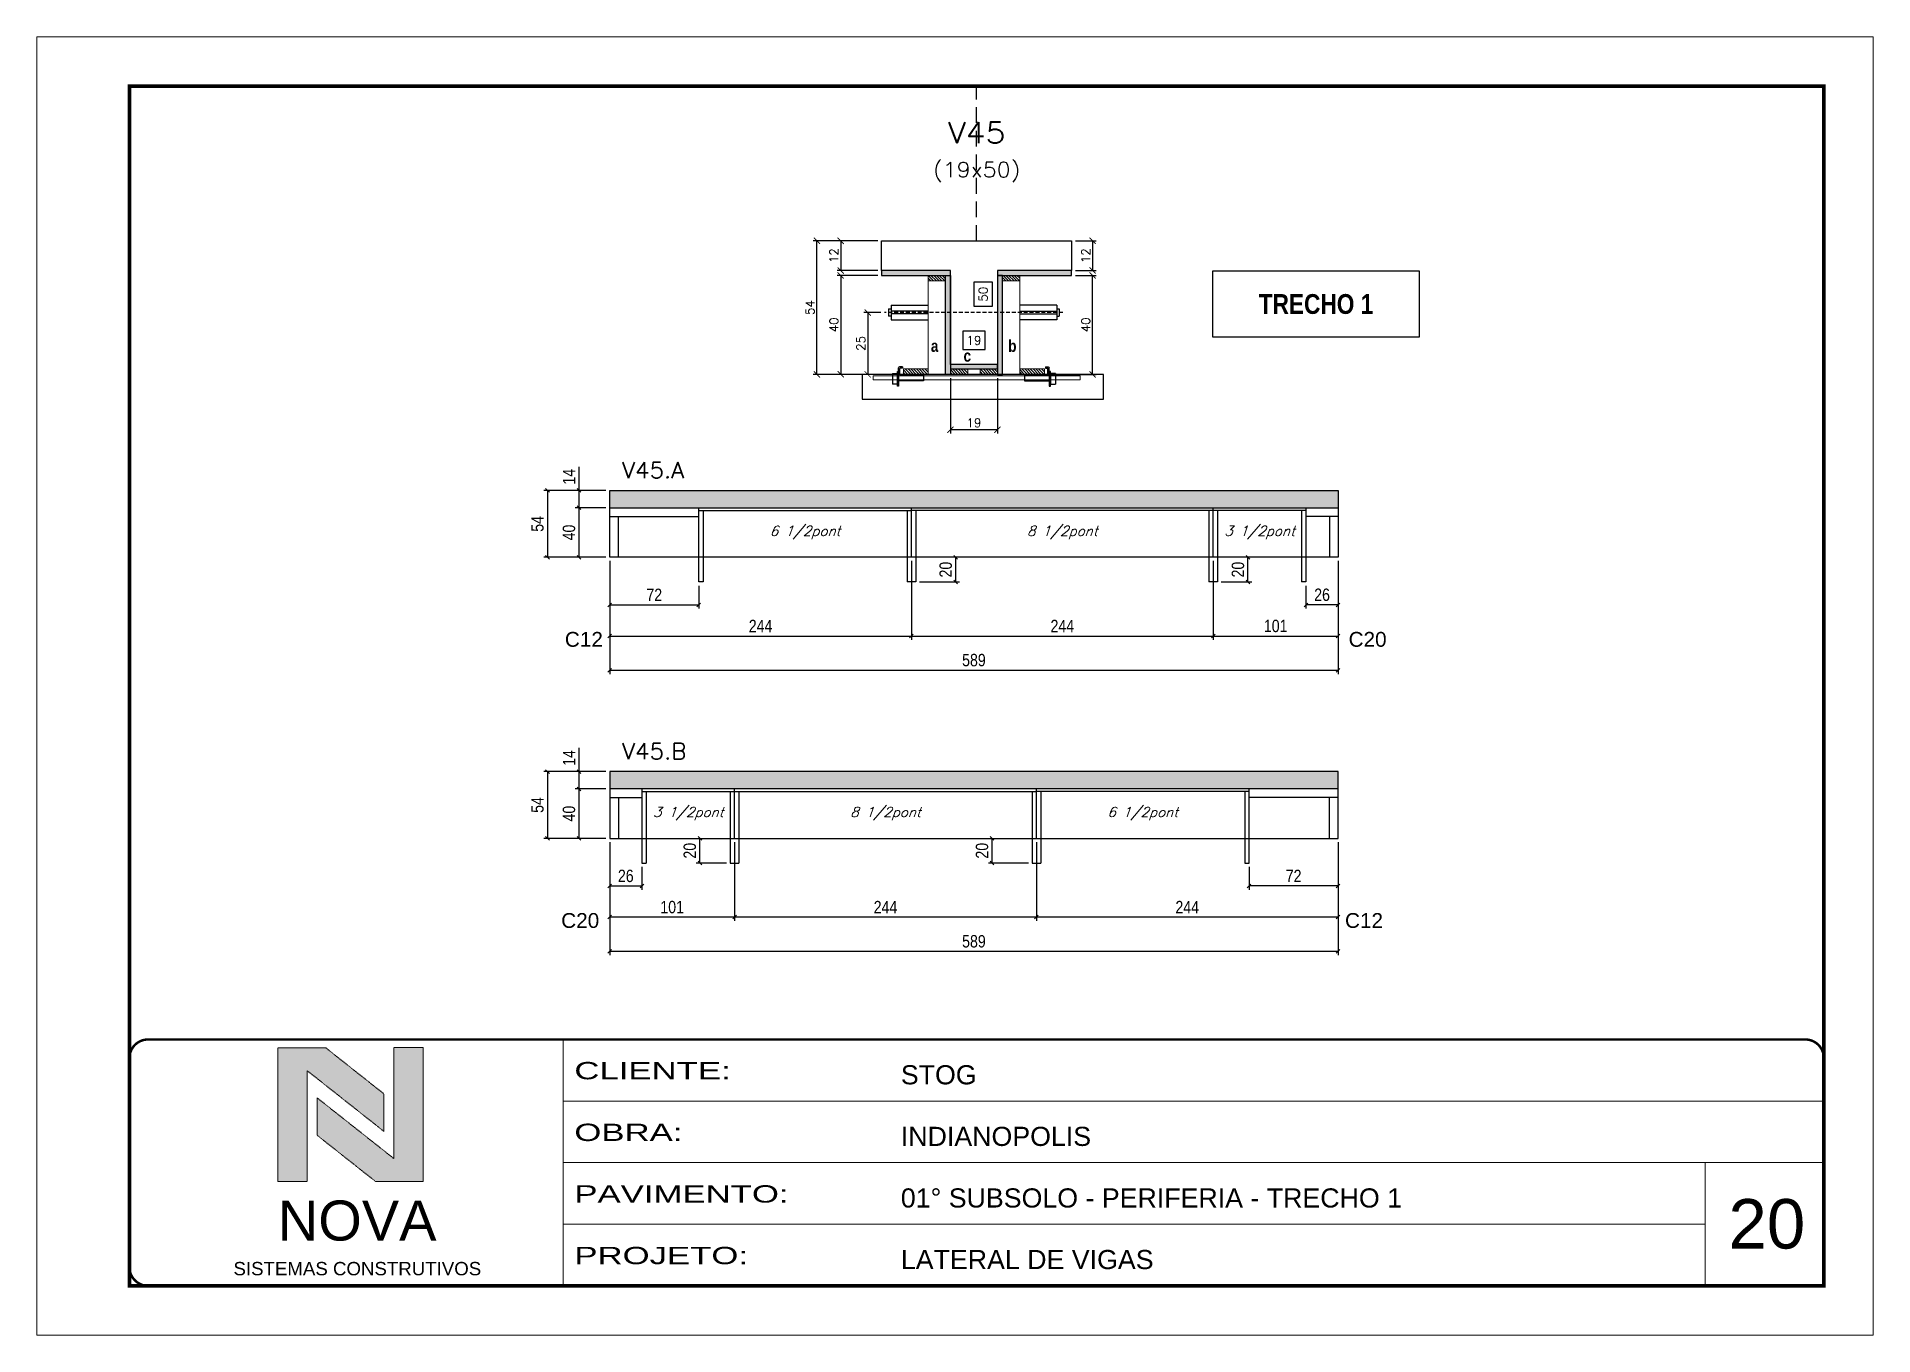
# Model space of a CAD drawing. Extents: x 0 to 6325, y 5574 to 19307.
# Drawn here: x 4755 to 6240, y 12466 to 13516 of the extents above; entities that cross this region are included whole.
import ezdxf
from ezdxf.enums import TextEntityAlignment as Align

# ---------------------------------------------------------------- set-up
doc = ezdxf.new("R2010")
doc.units = 0
for name, pattern in [('CONTINUO', [0]), ('DASHED', [0.75, 0.5, -0.25]), ('HIDDEN', [9.525, 6.35, -3.175])]:
    doc.linetypes.add(name, pattern=pattern)
for name, color, linetype in [('1', 1, 'Continuous'), ('5', 5, 'Continuous'), ('barrote', 251, 'Continuous'), ('COTA', 241, 'Continuous'), ('Cota Seção (2x)', 4, 'Continuous'), ('detalhes', 4, 'Continuous'), ('Hachura', 253, 'Continuous'), ('NOMENCLATURA', 7, 'Continuous'), ('Painéis', 200, 'Continuous'), ('presilha', 1, 'Continuous'), ('SARR_2.2x7', 40, 'Continuous'), ('SARR_3.5x7', 81, 'Continuous'), ('TENSOR', 3, 'Continuous'), ('texto', 7, 'Continuous'), ('Texto de Titulo', 7, 'Continuous'), ('Texto Qtd Sarr', 242, 'Continuous')]:
    doc.layers.add(name, color=color, linetype=linetype)
for name, color, linetype, lineweight in [('CARIMBO', 255, 'Continuous', 9), ('CARIMBO-LEGENDA', 75, 'Continuous', 15), ('CONCRETO', 251, 'Continuous', 25), ('Folhas', 255, 'Continuous', 9), ('Madeira', 126, 'Continuous', 18), ('SARRAFO DE PRESSAO', 251, 'DASHED', 9), ('SCO-___-LAJ', 2, 'Continuous', 0), ('Texto Seção', 7, 'Continuous', 15)]:
    doc.layers.add(name, color=color, linetype=linetype, lineweight=lineweight)
doc.styles.add('arial', font='arial.ttf')
doc.styles.add('COTA TECNICA', font='techl___.ttf', dxfattribs={"height": 10})
doc.styles.add('REGUA-120', font='ROMANS.shx', dxfattribs={"height": 15})
doc.styles.add('ROMANC', font='techb___.ttf', dxfattribs={"height": 2.5})
doc.styles.add('Romans', font='romans.shx')
doc.styles.get("Standard").update_dxf_attribs({"font": 'arial.ttf'})
doc.styles.add('TECNICA', font='techb___.ttf', dxfattribs={"height": 10})
doc.styles.add('Tecnologia', font='')
doc.styles.get('Tecnologia').set_extended_font_data('Forgotten Futurist')
doc.dimstyles.new('Cota Seção (2x)', dxfattribs={"dimtxt": 7, "dimasz": 5, "dimexe": 3, "dimexo": 3, "dimgap": 2, "dimtad": 3, "dimdec": 1, "dimlfac": 0.5, "dimzin": 12, "dimdsep": 46, "dimtxsty": 'Romans', "dimblk": 'ARCHTICK', "dimcen": 0, "dimclrd": 4, "dimclre": 4, "dimclrt": 1, "dimadec": 1, "dimazin": 3, "dimtfac": 1, "dimtdec": 1, "dimtmove": 0, "dimatfit": 3, "dimldrblk": 'OBLIQUE', "dimfxl": 1, "dimtolj": 1, "dimtzin": 12, "dimarcsym": 0})
doc.dimstyles.new('Cota Seção interna', dxfattribs={"dimtxt": 7, "dimasz": 6, "dimexe": 0.18, "dimexo": 2, "dimgap": -4, "dimtad": 3, "dimdec": 1, "dimlfac": 0.5, "dimzin": 12, "dimdsep": 46, "dimtxsty": 'Romans', "dimblk": 'ARCHTICK', "dimcen": 0.09, "dimse1": 1, "dimse2": 1, "dimsd1": 1, "dimsd2": 1, "dimclrd": 180, "dimclre": 5, "dimclrt": 1, "dimadec": 0, "dimazin": 3, "dimtfac": 1, "dimtdec": 1, "dimtofl": 0, "dimtmove": 0, "dimatfit": 3, "dimldrblk": 'ARCHTICK', "dimfxl": 1, "dimtolj": 1, "dimtzin": 0, "dimarcsym": 0})
doc.dimstyles.new('PAINEL', dxfattribs={"dimtxt": 10, "dimasz": 3, "dimexe": 3, "dimexo": 3, "dimgap": 3, "dimtad": 1, "dimdec": 1, "dimzin": 12, "dimdsep": 46, "dimtxsty": 'COTA TECNICA', "dimblk1": 'OBLIQUE', "dimblk2": 'OBLIQUE', "dimsah": 1, "dimcen": 0.9, "dimclrd": 4, "dimclre": 4, "dimclrt": 240, "dimadec": 1, "dimazin": 3, "dimtfac": 1, "dimtdec": 1, "dimtmove": 0, "dimatfit": 3, "dimfxl": 1, "dimtolj": 1, "dimtzin": 12, "dimarcsym": 0})
pattern_1 = [(315, (28450.4202, 5013.0558), (1.12253202, 1.12253202), [])]

msp = doc.modelspace()

# ---------------------------------------------------------------- texts
at = {"layer": '5', "linetype": 'Continuous'}
for s, rotation, p in [('C12', 0.00004, (5182.05, 13022.42)), ('C20', 0.00004, (5815.74, 13022.42)), ('C20', 359.99996, (5179.07, 12795.09)), ('C12', 359.99996, (5812.85, 12795.09))]:
    msp.add_text(s, height=12, rotation=rotation, dxfattribs=at).set_placement(p)
at = {"layer": 'CARIMBO', "style": 'arial'}
msp.add_text('20', height=40, dxfattribs=at).set_placement((6122.86, 12535.84))
at = {"layer": 'detalhes', "style": 'TECNICA'}
for s, p in [('a', (5477.97, 13260.9)), ('b', (5540.51, 13260.89)), ('c', (5504.4, 13252.94))]:
    msp.add_text(s, height=9.6, dxfattribs=at).set_placement(p)
at = {"layer": 'NOMENCLATURA', "color": 2, "insert": (5789.42, 13299.47), "char_height": 16, "attachment_point": 5, "style": 'ROMANC'}
msp.add_mtext('TRECHO 1', dxfattribs=at)
at = {"layer": 'texto', "color": 2, "char_height": 8, "attachment_point": 5, "style": 'Romans'}
for s, insert in [('{\\Q19;\\C256;6 1/2pont}', (5376.3, 13114.81)), ('{\\Q19;\\C256;8 1/2pont}', (5584.3, 13114.81)), ('{\\Q19;\\C256;3 1/2pont}', (5743.8, 13114.81)), ('{\\Q19;\\C256;3 1/2pont}', (5281.8, 12887.47)), ('{\\Q19;\\C256;8 1/2pont}', (5441.3, 12887.47)), ('{\\Q19;\\C256;6 1/2pont}', (5649.3, 12887.47))]:
    msp.add_mtext(s, dxfattribs=dict(at, insert=insert))
at = {"layer": 'Texto Seção', "style": 'REGUA-120', "width": 1.05}
for s, p in [('V45.A', (5228.3, 13158.81)), ('V45.B', (5228.3, 12931.47))]:
    msp.add_text(s, height=13, dxfattribs=at).set_placement(p)

# ---------------------------------------------------------------- blocks, each defined once
blk = doc.blocks.new('A$C64660E27')
at = {"layer": 'COTA', "true_color": 0x1a1a1a}
h = blk.add_hatch(color=250, dxfattribs=at)
h.dxf.hatch_style = 1
h.paths.add_polyline_path([(185.4, -11.6), (142.4, -11.6), (142.4, -131.6), (168.8, -131.6), (168.8, -32.2), (237.7, -86.7), (237.7, -53)])
at = {"layer": 'COTA'}
h = blk.add_hatch(color=20, dxfattribs=at)
h.dxf.hatch_style = 1
h.paths.add_polyline_path([(273, -11.4), (246.6, -11.4), (246.6, -111.1), (177.7, -56.6), (177.7, -90.2), (230, -131.6), (273, -131.6)])
for p, q in [((142.4, -131.6), (142.4, -11.6)), ((142.4, -11.6), (185.4, -11.6)), ((185.4, -11.6), (237.7, -53)), ((273, -11.4), (246.6, -11.4)), ((246.6, -111.1), (246.6, -11.4)), ((273, -11.4), (273, -131.6)), ((168.8, -32.2), (237.7, -86.7)), ((168.8, -131.6), (168.8, -32.2)), ((246.6, -111.1), (177.7, -56.6)), ((177.7, -90.2), (177.7, -56.6)), ((237.7, -86.7), (237.7, -53)), ((230, -131.6), (177.7, -90.2)), ((142.4, -131.6), (168.8, -131.6)), ((273, -131.6), (230, -131.6))]:
    blk.add_line(p, q)
at = {"layer": 'CARIMBO-LEGENDA', "color": 7, "linetype": 'Continuous', "ltscale": 100, "style": 'arial'}
blk.add_text('NOVA', height=36, dxfattribs=at).set_placement((142.4, -184.8))
at = {"layer": 'CARIMBO-LEGENDA', "color": 7, "linetype": 'Continuous', "style": 'arial'}
blk.add_text('SISTEMAS CONSTRUTIVOS', height=12, dxfattribs=at).set_placement((102.5, -216))
blk = doc.blocks.new('9999999999')
at = {"color": 30, "linetype": 'CONTINUO'}
for p, q in [((98564.6, 34230.2), (98564.6, 34429.4)), ((98564.6, 34379.6), (99584, 34379.6)), ((98564.6, 34329.8), (99488, 34329.8)), ((99584, 34329.8), (99488, 34329.8)), ((99488, 34329.8), (99488, 34230.2)), ((98564.6, 34280), (99488, 34280))]:
    blk.add_line(p, q, dxfattribs=at)
at = {"color": 30, "linetype": 'CONTINUO', "const_width": 2}
blk.add_lwpolyline([(99584, 34230.2), (99584, 34414.4, 0.414214), (99569, 34429.4), (98229, 34429.4, 0.414214), (98214, 34414.4), (98214, 34245.2, 0.414214), (98229, 34230.2), (99584, 34230.2)], format="xyb", dxfattribs=at)
at = {"layer": 'Folhas'}
blk.add_lwpolyline([(98139, 34190.2), (99624, 34190.2), (99624, 35240.2), (98139, 35240.2)], close=True, dxfattribs=at)
at = {"layer": 'Folhas', "color": 30, "const_width": 3}
blk.add_lwpolyline([(98214, 34230.2), (99584, 34230.2), (99584, 35200.2), (98214, 35200.2)], close=True, dxfattribs=at)
at = {"xscale": 0.9, "yscale": 0.9, "zscale": 0.9}
blk.add_blockref('A$C64660E27', (98205.8, 34433.1), dxfattribs=at)
at = {"color": 7, "linetype": 'Continuous', "ltscale": 5, "style": 'arial'}
for s, height, p in [('STOG', 15.48, (98837.7, 34393.1)), ('INDIANOPOLIS', 15.483, (98837.7, 34343.3)), ('01° SUBSOLO - PERIFERIA - TRECHO 1', 15.483, (98837.7, 34293.5)), ('LATERAL DE VIGAS', 15.483, (98837.7, 34243.7))]:
    blk.add_text(s, height=height, dxfattribs=at).set_placement(p)
at = {"layer": 'Folhas', "color": 7, "style": 'Tecnologia', "width": 1.5}
for s, p in [('CLIENTE:', (98573.7, 34397.2)), ('OBRA:', (98573.7, 34347.3)), ('PAVIMENTO:', (98573.7, 34297.5)), ('PROJETO:', (98573.7, 34247.7))]:
    blk.add_text(s, height=14, dxfattribs=at).set_placement(p)
blk = doc.blocks.new('titulo1')
at = {"layer": 'Defpoints', "color": 252, "linetype": 'HIDDEN', "ltscale": 2}
blk.add_line((0, 0), (0, 125), dxfattribs=at)
at = {"layer": 'Defpoints', "style": 'Romans', "oblique": 15}
blk.add_attdef('FOLHA', text='', height=10, dxfattribs=at).set_placement((0, 15.6), align=Align.MIDDLE_CENTER)
at = {"layer": 'Texto Qtd Sarr', "color": 3, "style": 'Romans', "oblique": 15}
for tag, height, p in [('TITULO', 17, (0, 71.4)), ('SEÇÃO', 12, (0, 41.5))]:
    blk.add_attdef(tag, text='', height=height, dxfattribs=at).set_placement(p, align=Align.MIDDLE_CENTER)
blk = doc.blocks.new('_ArchTick')
at = {"color": 0, "linetype": 'ByBlock', "const_width": 0.15}
blk.add_lwpolyline([(-0.5, -0.5), (0.5, 0.5)], dxfattribs=at)
blk = doc.blocks.new('*D3287')
at = {"layer": 'COTA', "color": 4, "lineweight": -2, "transparency": 16777216}
for p, q in [((5594.8, 13350.7), (5611.7, 13350.7)), ((5608.7, 13350.7), (5608.7, 13326.7)), ((5594.8, 13326.7), (5611.7, 13326.7))]:
    blk.add_line(p, q, dxfattribs=at)
at = {"layer": 'Defpoints', "color": 0, "transparency": 16777216}
for p in [(5591.8, 13350.7), (5591.8, 13326.7), (5608.7, 13326.7)]:
    blk.add_point(p, dxfattribs=at)
at = {"layer": 'COTA', "color": 4, "lineweight": -2, "transparency": 16777216, "xscale": 5, "yscale": 5, "zscale": 5}
for p, rotation in [((5608.7, 13350.7), 90), ((5608.7, 13326.7), 270)]:
    blk.add_blockref('_ArchTick', p, dxfattribs=dict(at, rotation=rotation))
at = {"layer": 'COTA', "color": 1, "transparency": 16777216, "insert": (5603.2, 13338.7), "char_height": 7, "attachment_point": 5, "rotation": 90, "style": 'Romans'}
blk.add_mtext('\\A1;12', dxfattribs=at)
blk = doc.blocks.new('_Oblique')
at = {"layer": '1', "color": 0, "lineweight": -2}
blk.add_line((-0.5, -0.5), (0.5, 0.5), dxfattribs=at)
blk = doc.blocks.new('*D3288')
at = {"layer": 'COTA', "color": 4, "lineweight": -2, "transparency": 16777216}
for p, q in [((5435.2, 13350.7), (5382.8, 13350.7)), ((5385.8, 13242.7), (5385.8, 13350.7)), ((5457.2, 13242.7), (5382.8, 13242.7))]:
    blk.add_line(p, q, dxfattribs=at)
at = {"layer": 'Defpoints', "color": 0, "transparency": 16777216}
for p in [(5385.8, 13350.7), (5438.2, 13350.7), (5460.2, 13242.7)]:
    blk.add_point(p, dxfattribs=at)
at = {"layer": 'COTA', "color": 4, "lineweight": -2, "transparency": 16777216, "xscale": 5, "yscale": 5, "zscale": 5}
for p, rotation in [((5385.8, 13350.7), 90), ((5385.8, 13242.7), 270)]:
    blk.add_blockref('_ArchTick', p, dxfattribs=dict(at, rotation=rotation))
at = {"layer": 'COTA', "color": 1, "transparency": 16777216, "insert": (5380.3, 13296.7), "char_height": 7, "attachment_point": 5, "rotation": 90, "style": 'Romans'}
blk.add_mtext('\\A1;54', dxfattribs=at)
blk = doc.blocks.new('*D3289')
at = {"layer": 'COTA', "color": 4, "lineweight": -2, "transparency": 16777216}
for p, q in [((5594.8, 13322.7), (5611.7, 13322.7)), ((5608.7, 13242.7), (5608.7, 13322.7)), ((5568.4, 13242.7), (5611.7, 13242.7))]:
    blk.add_line(p, q, dxfattribs=at)
at = {"layer": 'Defpoints', "color": 0, "transparency": 16777216}
for p in [(5591.8, 13322.7), (5608.7, 13322.7), (5565.4, 13242.7)]:
    blk.add_point(p, dxfattribs=at)
at = {"layer": 'COTA', "color": 4, "lineweight": -2, "transparency": 16777216, "xscale": 5, "yscale": 5, "zscale": 5}
for p, rotation in [((5608.7, 13322.7), 90), ((5608.7, 13242.7), 270)]:
    blk.add_blockref('_ArchTick', p, dxfattribs=dict(at, rotation=rotation))
at = {"layer": 'COTA', "color": 1, "transparency": 16777216, "insert": (5603.2, 13282.7), "char_height": 7, "attachment_point": 5, "rotation": 90, "style": 'Romans'}
blk.add_mtext('\\A1;40', dxfattribs=at)
blk = doc.blocks.new('*D3290')
at = {"layer": 'Cota Seção (2x)', "color": 180, "lineweight": -2, "transparency": 16777216}
for p, q in [((5527.8, 13317.2), (5512.8, 13317.2)), ((5512.8, 13317.2), (5512.8, 13297.8)), ((5527.8, 13297.8), (5527.8, 13317.2)), ((5512.8, 13297.8), (5527.8, 13297.8))]:
    blk.add_line(p, q, dxfattribs=at)
at = {"layer": 'Defpoints', "color": 0, "transparency": 16777216}
for p in [(5531.8, 13350.7), (5542.8, 13350.7), (5542.8, 13250.7)]:
    blk.add_point(p, dxfattribs=at)
at = {"layer": 'Cota Seção (2x)', "color": 1, "transparency": 16777216, "insert": (5520.3, 13307.5), "char_height": 7, "attachment_point": 5, "rotation": 90, "style": 'Romans'}
blk.add_mtext('\\A1;50', dxfattribs=at)
blk = doc.blocks.new('*D3291')
at = {"layer": 'COTA', "color": 4, "lineweight": -2, "transparency": 16777216}
for p, q in [((5435.2, 13350.7), (5402.1, 13350.7)), ((5405.1, 13350.7), (5405.1, 13326.7)), ((5435.2, 13326.7), (5402.1, 13326.7))]:
    blk.add_line(p, q, dxfattribs=at)
at = {"layer": 'Defpoints', "color": 0, "transparency": 16777216}
for p in [(5438.2, 13350.7), (5405.1, 13326.7), (5438.2, 13326.7)]:
    blk.add_point(p, dxfattribs=at)
at = {"layer": 'COTA', "color": 4, "lineweight": -2, "transparency": 16777216, "xscale": 5, "yscale": 5, "zscale": 5}
for p, rotation in [((5405.1, 13350.7), 90), ((5405.1, 13326.7), 270)]:
    blk.add_blockref('_ArchTick', p, dxfattribs=dict(at, rotation=rotation))
at = {"layer": 'COTA', "color": 1, "transparency": 16777216, "insert": (5399.6, 13338.7), "char_height": 7, "attachment_point": 5, "rotation": 90, "style": 'Romans'}
blk.add_mtext('\\A1;12', dxfattribs=at)
blk = doc.blocks.new('*D3292')
at = {"layer": 'COTA', "color": 4, "lineweight": -2, "transparency": 16777216}
for p, q in [((5435.2, 13322.7), (5402.1, 13322.7)), ((5405.1, 13322.7), (5405.1, 13242.7)), ((5457.2, 13242.7), (5402.1, 13242.7))]:
    blk.add_line(p, q, dxfattribs=at)
at = {"layer": 'Defpoints', "color": 0, "transparency": 16777216}
for p in [(5438.2, 13322.7), (5405.1, 13242.7), (5460.2, 13242.7)]:
    blk.add_point(p, dxfattribs=at)
at = {"layer": 'COTA', "color": 4, "lineweight": -2, "transparency": 16777216, "xscale": 5, "yscale": 5, "zscale": 5}
for p, rotation in [((5405.1, 13322.7), 90), ((5405.1, 13242.7), 270)]:
    blk.add_blockref('_ArchTick', p, dxfattribs=dict(at, rotation=rotation))
at = {"layer": 'COTA', "color": 1, "transparency": 16777216, "insert": (5399.6, 13282.7), "char_height": 7, "attachment_point": 5, "rotation": 90, "style": 'Romans'}
blk.add_mtext('\\A1;40', dxfattribs=at)
blk = doc.blocks.new('PRESILHA METÁLICA 1')
at = {"layer": 'presilha'}
for p, q in [((0, 13), (6, 13)), ((0, 13), (0, 0)), ((6, 0), (0, 0)), ((6, 15.5), (7.5, 15.5)), ((6, -2.5), (6, 15.5)), ((6, 13), (6, 0)), ((7.5, 10.6), (7.5, 19.9)), ((7.5, 15.5), (7.5, -2.5)), ((37.5, 4.1), (7.5, 4.1)), ((12, 21), (8.6, 21)), ((9, 11.6), (9, 18.9)), ((12, 19.5), (9.6, 19.5)), ((37.5, 11), (9.6, 11)), ((12, 21), (12, 19.5)), ((37.5, 11), (37.5, 4.1)), ((7.5, -2.5), (6, -2.5))]:
    blk.add_line(p, q, dxfattribs=at)
for centre, radius, start, end in [((8.6, 19.9), 1.14, 90, 180), ((9.6, 18.9), 0.57, 90, 180), ((9.6, 11.6), 0.57, 180, 270)]:
    blk.add_arc(centre, radius, start, end, dxfattribs=at)
blk = doc.blocks.new('*D3293')
at = {"layer": 'COTA', "color": 4, "lineweight": -2, "transparency": 16777216}
for p, q in [((5493.8, 13239.7), (5493.8, 13195)), ((5531.8, 13239.7), (5531.8, 13195)), ((5493.8, 13198), (5531.8, 13198))]:
    blk.add_line(p, q, dxfattribs=at)
at = {"layer": 'Defpoints', "color": 0, "transparency": 16777216}
for p in [(5493.8, 13242.7), (5531.8, 13242.7), (5531.8, 13198)]:
    blk.add_point(p, dxfattribs=at)
at = {"layer": 'COTA', "color": 4, "lineweight": -2, "transparency": 16777216, "xscale": 5, "yscale": 5, "zscale": 5, "rotation": 180}
blk.add_blockref('_ArchTick', (5493.8, 13198), dxfattribs=at)
at = {"layer": 'COTA', "color": 4, "lineweight": -2, "transparency": 16777216, "xscale": 5, "yscale": 5, "zscale": 5}
blk.add_blockref('_ArchTick', (5531.8, 13198), dxfattribs=at)
at = {"layer": 'COTA', "color": 1, "transparency": 16777216, "insert": (5512.8, 13203.5), "char_height": 7, "attachment_point": 5, "style": 'Romans'}
blk.add_mtext('\\A1;19', dxfattribs=at)
blk = doc.blocks.new('*D3294')
at = {"layer": 'Cota Seção (2x)', "color": 180, "lineweight": -2, "transparency": 16777216}
for p, q in [((5521.8, 13277.7), (5503.8, 13277.7)), ((5503.8, 13277.7), (5503.8, 13262.7)), ((5521.8, 13262.7), (5521.8, 13277.7)), ((5503.8, 13262.7), (5521.8, 13262.7))]:
    blk.add_line(p, q, dxfattribs=at)
at = {"layer": 'Defpoints', "color": 0, "transparency": 16777216}
for p in [(5531.8, 13258.7), (5493.8, 13242.7), (5531.8, 13242.7)]:
    blk.add_point(p, dxfattribs=at)
at = {"layer": 'Cota Seção (2x)', "color": 1, "transparency": 16777216, "insert": (5512.8, 13270.2), "char_height": 7, "attachment_point": 5, "style": 'Romans'}
blk.add_mtext('\\A1;19', dxfattribs=at)
blk = doc.blocks.new('*D4370')
at = {"layer": 'COTA', "color": 4, "lineweight": -2, "transparency": 16777216}
for p, q in [((5215.3, 13134.8), (5190.5, 13134.8)), ((5193.5, 13094.8), (5193.5, 13134.8)), ((5215.3, 13094.8), (5190.5, 13094.8))]:
    blk.add_line(p, q, dxfattribs=at)
at = {"layer": 'Defpoints', "color": 0, "transparency": 16777216}
for p in [(5193.5, 13134.8), (5218.3, 13134.8), (5218.3, 13094.8)]:
    blk.add_point(p, dxfattribs=at)
at = {"layer": 'COTA', "color": 4, "lineweight": -2, "transparency": 16777216, "xscale": 3, "yscale": 3, "zscale": 3}
for p, rotation in [((5193.5, 13134.8), 90), ((5193.5, 13094.8), 270)]:
    blk.add_blockref('_Oblique', p, dxfattribs=dict(at, rotation=rotation))
at = {"layer": 'COTA', "color": 240, "transparency": 16777216, "insert": (5185.4, 13114.8), "char_height": 10, "attachment_point": 5, "rotation": 90, "style": 'COTA TECNICA'}
blk.add_mtext('\\A1;40', dxfattribs=at)
blk = doc.blocks.new('*D4371')
at = {"layer": 'COTA', "color": 4, "lineweight": -2, "transparency": 16777216}
for p, q in [((5218.3, 13091.8), (5218.3, 13000.4)), ((5807.3, 13091.8), (5807.3, 13000.4)), ((5218.3, 13003.4), (5807.3, 13003.4))]:
    blk.add_line(p, q, dxfattribs=at)
at = {"layer": 'Defpoints', "color": 0, "transparency": 16777216}
for p in [(5218.3, 13094.8), (5807.3, 13094.8), (5807.3, 13003.4)]:
    blk.add_point(p, dxfattribs=at)
at = {"layer": 'COTA', "color": 4, "lineweight": -2, "transparency": 16777216, "xscale": 3, "yscale": 3, "zscale": 3, "rotation": 180}
blk.add_blockref('_Oblique', (5218.3, 13003.4), dxfattribs=at)
at = {"layer": 'COTA', "color": 4, "lineweight": -2, "transparency": 16777216, "xscale": 3, "yscale": 3, "zscale": 3}
blk.add_blockref('_Oblique', (5807.3, 13003.4), dxfattribs=at)
at = {"layer": 'COTA', "color": 240, "transparency": 16777216, "insert": (5512.8, 13011.6), "char_height": 10, "attachment_point": 5, "style": 'COTA TECNICA'}
blk.add_mtext('\\A1;589', dxfattribs=at)
blk = doc.blocks.new('*D4372')
at = {"layer": 'COTA', "color": 4, "lineweight": -2, "transparency": 16777216}
for p, q in [((5193.5, 13148.8), (5193.5, 13167.9)), ((5215.3, 13148.8), (5190.5, 13148.8)), ((5193.5, 13134.8), (5193.5, 13148.8)), ((5215.3, 13134.8), (5190.5, 13134.8))]:
    blk.add_line(p, q, dxfattribs=at)
at = {"layer": 'Defpoints', "color": 0, "transparency": 16777216}
for p in [(5193.5, 13148.8), (5218.3, 13148.8), (5218.3, 13134.8)]:
    blk.add_point(p, dxfattribs=at)
at = {"layer": 'COTA', "color": 4, "lineweight": -2, "transparency": 16777216, "xscale": 3, "yscale": 3, "zscale": 3}
for p, rotation in [((5193.5, 13148.8), 90), ((5193.5, 13134.8), 270)]:
    blk.add_blockref('_Oblique', p, dxfattribs=dict(at, rotation=rotation))
at = {"layer": 'COTA', "color": 240, "transparency": 16777216, "insert": (5185.4, 13159.9), "char_height": 10, "attachment_point": 5, "rotation": 90, "style": 'COTA TECNICA'}
blk.add_mtext('\\A1;14', dxfattribs=at)
blk = doc.blocks.new('*D3295')
at = {"layer": 'COTA', "color": 4, "lineweight": -2, "transparency": 16777216}
for p, q in [((5215.3, 13148.8), (5165, 13148.8)), ((5168, 13148.8), (5168, 13094.8)), ((5215.3, 13094.8), (5165, 13094.8))]:
    blk.add_line(p, q, dxfattribs=at)
at = {"layer": 'Defpoints', "color": 0, "transparency": 16777216}
for p in [(5218.3, 13148.8), (5168, 13094.8), (5218.3, 13094.8)]:
    blk.add_point(p, dxfattribs=at)
at = {"layer": 'COTA', "color": 4, "lineweight": -2, "transparency": 16777216, "xscale": 3, "yscale": 3, "zscale": 3}
for p, rotation in [((5168, 13148.8), 90), ((5168, 13094.8), 270)]:
    blk.add_blockref('_Oblique', p, dxfattribs=dict(at, rotation=rotation))
at = {"layer": 'COTA', "color": 240, "transparency": 16777216, "insert": (5159.9, 13121.8), "char_height": 10, "attachment_point": 5, "rotation": 90, "style": 'COTA TECNICA'}
blk.add_mtext('\\A1;54', dxfattribs=at)
blk = doc.blocks.new('*D3296')
at = {"layer": 'COTA', "color": 4, "lineweight": -2, "transparency": 16777216}
for p, q in [((5218.3, 13091.8), (5218.3, 13028.1)), ((5462.3, 13091.8), (5462.3, 13028.1)), ((5218.3, 13031.1), (5462.3, 13031.1))]:
    blk.add_line(p, q, dxfattribs=at)
at = {"layer": 'Defpoints', "color": 0, "transparency": 16777216}
for p in [(5218.3, 13094.8), (5462.3, 13094.8), (5462.3, 13031.1)]:
    blk.add_point(p, dxfattribs=at)
at = {"layer": 'COTA', "color": 4, "lineweight": -2, "transparency": 16777216, "xscale": 3, "yscale": 3, "zscale": 3, "rotation": 180}
blk.add_blockref('_Oblique', (5218.3, 13031.1), dxfattribs=at)
at = {"layer": 'COTA', "color": 4, "lineweight": -2, "transparency": 16777216, "xscale": 3, "yscale": 3, "zscale": 3}
blk.add_blockref('_Oblique', (5462.3, 13031.1), dxfattribs=at)
at = {"layer": 'COTA', "color": 240, "transparency": 16777216, "insert": (5340.3, 13039.2), "char_height": 10, "attachment_point": 5, "style": 'COTA TECNICA'}
blk.add_mtext('\\A1;244', dxfattribs=at)
blk = doc.blocks.new('*D3297')
at = {"layer": 'COTA', "color": 4, "lineweight": -2, "transparency": 16777216}
for p, q in [((5462.3, 13091.8), (5462.3, 13028.1)), ((5706.3, 13091.8), (5706.3, 13028.1)), ((5462.3, 13031.1), (5706.3, 13031.1))]:
    blk.add_line(p, q, dxfattribs=at)
at = {"layer": 'Defpoints', "color": 0, "transparency": 16777216}
for p in [(5462.3, 13094.8), (5706.3, 13094.8), (5706.3, 13031.1)]:
    blk.add_point(p, dxfattribs=at)
at = {"layer": 'COTA', "color": 4, "lineweight": -2, "transparency": 16777216, "xscale": 3, "yscale": 3, "zscale": 3, "rotation": 180}
blk.add_blockref('_Oblique', (5462.3, 13031.1), dxfattribs=at)
at = {"layer": 'COTA', "color": 4, "lineweight": -2, "transparency": 16777216, "xscale": 3, "yscale": 3, "zscale": 3}
blk.add_blockref('_Oblique', (5706.3, 13031.1), dxfattribs=at)
at = {"layer": 'COTA', "color": 240, "transparency": 16777216, "insert": (5584.3, 13039.2), "char_height": 10, "attachment_point": 5, "style": 'COTA TECNICA'}
blk.add_mtext('\\A1;244', dxfattribs=at)
blk = doc.blocks.new('*D4373')
at = {"layer": 'COTA', "color": 4, "lineweight": -2, "transparency": 16777216}
for p, q in [((5218.3, 13091.8), (5218.3, 13053.3)), ((5290.3, 13071.8), (5290.3, 13053.3)), ((5218.3, 13056.3), (5290.3, 13056.3))]:
    blk.add_line(p, q, dxfattribs=at)
at = {"layer": 'Defpoints', "color": 0, "transparency": 16777216}
for p in [(5218.3, 13094.8), (5290.3, 13074.8), (5290.3, 13056.3)]:
    blk.add_point(p, dxfattribs=at)
at = {"layer": 'COTA', "color": 4, "lineweight": -2, "transparency": 16777216, "xscale": 3, "yscale": 3, "zscale": 3, "rotation": 180}
blk.add_blockref('_Oblique', (5218.3, 13056.3), dxfattribs=at)
at = {"layer": 'COTA', "color": 4, "lineweight": -2, "transparency": 16777216, "xscale": 3, "yscale": 3, "zscale": 3}
blk.add_blockref('_Oblique', (5290.3, 13056.3), dxfattribs=at)
at = {"layer": 'COTA', "color": 240, "transparency": 16777216, "insert": (5254.3, 13064.4), "char_height": 10, "attachment_point": 5, "style": 'COTA TECNICA'}
blk.add_mtext('\\A1;72', dxfattribs=at)
blk = doc.blocks.new('*D4374')
at = {"layer": 'COTA', "color": 4, "lineweight": -2, "transparency": 16777216}
for p, q in [((5498.1, 13074.8), (5498.1, 13094.8)), ((5468.8, 13074.8), (5501.1, 13074.8))]:
    blk.add_line(p, q, dxfattribs=at)
at = {"layer": 'Defpoints', "color": 0, "transparency": 16777216}
for p in [(5498.1, 13094.8), (5498.1, 13094.8), (5465.8, 13074.8)]:
    blk.add_point(p, dxfattribs=at)
at = {"layer": 'COTA', "color": 4, "lineweight": -2, "transparency": 16777216, "xscale": 3, "yscale": 3, "zscale": 3}
for p, rotation in [((5498.1, 13094.8), 90), ((5498.1, 13074.8), 270)]:
    blk.add_blockref('_Oblique', p, dxfattribs=dict(at, rotation=rotation))
at = {"layer": 'COTA', "color": 240, "transparency": 16777216, "insert": (5490, 13084.8), "char_height": 10, "attachment_point": 5, "rotation": 90, "style": 'COTA TECNICA'}
blk.add_mtext('\\A1;20', dxfattribs=at)
blk = doc.blocks.new('*D4365')
at = {"layer": 'COTA', "color": 4, "lineweight": -2, "transparency": 16777216}
for p, q in [((5807.3, 13091.8), (5807.3, 13053.3)), ((5781.3, 13071.8), (5781.3, 13053.3)), ((5807.3, 13056.3), (5781.3, 13056.3))]:
    blk.add_line(p, q, dxfattribs=at)
at = {"layer": 'Defpoints', "color": 0, "transparency": 16777216}
for p in [(5807.3, 13094.8), (5781.3, 13074.8), (5781.3, 13056.3)]:
    blk.add_point(p, dxfattribs=at)
at = {"layer": 'COTA', "color": 4, "lineweight": -2, "transparency": 16777216, "xscale": 3, "yscale": 3, "zscale": 3, "rotation": 180}
blk.add_blockref('_Oblique', (5781.3, 13056.3), dxfattribs=at)
at = {"layer": 'COTA', "color": 4, "lineweight": -2, "transparency": 16777216, "xscale": 3, "yscale": 3, "zscale": 3}
blk.add_blockref('_Oblique', (5807.3, 13056.3), dxfattribs=at)
at = {"layer": 'COTA', "color": 240, "transparency": 16777216, "insert": (5794.3, 13064.4), "char_height": 10, "attachment_point": 5, "style": 'COTA TECNICA'}
blk.add_mtext('\\A1;26', dxfattribs=at)
blk = doc.blocks.new('*D4395')
at = {"layer": 'COTA', "color": 4, "lineweight": -2, "transparency": 16777216}
for p, q in [((5734.4, 13074.8), (5734.4, 13094.8)), ((5712.8, 13074.8), (5737.4, 13074.8))]:
    blk.add_line(p, q, dxfattribs=at)
at = {"layer": 'Defpoints', "color": 0, "transparency": 16777216}
for p in [(5734.4, 13094.8), (5734.4, 13094.8), (5709.8, 13074.8)]:
    blk.add_point(p, dxfattribs=at)
at = {"layer": 'COTA', "color": 4, "lineweight": -2, "transparency": 16777216, "xscale": 3, "yscale": 3, "zscale": 3}
for p, rotation in [((5734.4, 13094.8), 90), ((5734.4, 13074.8), 270)]:
    blk.add_blockref('_Oblique', p, dxfattribs=dict(at, rotation=rotation))
at = {"layer": 'COTA', "color": 240, "transparency": 16777216, "insert": (5726.3, 13084.8), "char_height": 10, "attachment_point": 5, "rotation": 90, "style": 'COTA TECNICA'}
blk.add_mtext('\\A1;20', dxfattribs=at)
blk = doc.blocks.new('*D4396')
at = {"layer": 'COTA', "color": 4, "lineweight": -2, "transparency": 16777216}
for p, q in [((5706.3, 13091.8), (5706.3, 13028.1)), ((5807.3, 13091.8), (5807.3, 13028.1)), ((5706.3, 13031.1), (5807.3, 13031.1))]:
    blk.add_line(p, q, dxfattribs=at)
at = {"layer": 'Defpoints', "color": 0, "transparency": 16777216}
for p in [(5706.3, 13094.8), (5807.3, 13094.8), (5807.3, 13031.1)]:
    blk.add_point(p, dxfattribs=at)
at = {"layer": 'COTA', "color": 4, "lineweight": -2, "transparency": 16777216, "xscale": 3, "yscale": 3, "zscale": 3, "rotation": 180}
blk.add_blockref('_Oblique', (5706.3, 13031.1), dxfattribs=at)
at = {"layer": 'COTA', "color": 4, "lineweight": -2, "transparency": 16777216, "xscale": 3, "yscale": 3, "zscale": 3}
blk.add_blockref('_Oblique', (5807.3, 13031.1), dxfattribs=at)
at = {"layer": 'COTA', "color": 240, "transparency": 16777216, "insert": (5756.8, 13039.2), "char_height": 10, "attachment_point": 5, "style": 'COTA TECNICA'}
blk.add_mtext('\\A1;101', dxfattribs=at)
blk = doc.blocks.new('*D3311')
at = {"layer": 'COTA', "color": 4, "lineweight": -2, "transparency": 16777216}
for p, q in [((5215.3, 12907.5), (5190.5, 12907.5)), ((5193.5, 12867.5), (5193.5, 12907.5)), ((5215.3, 12867.5), (5190.5, 12867.5))]:
    blk.add_line(p, q, dxfattribs=at)
at = {"layer": 'Defpoints', "color": 0, "transparency": 16777216}
for p in [(5193.5, 12907.5), (5218.3, 12907.5), (5218.3, 12867.5)]:
    blk.add_point(p, dxfattribs=at)
at = {"layer": 'COTA', "color": 4, "lineweight": -2, "transparency": 16777216, "xscale": 3, "yscale": 3, "zscale": 3}
for p, rotation in [((5193.5, 12907.5), 90), ((5193.5, 12867.5), 270)]:
    blk.add_blockref('_Oblique', p, dxfattribs=dict(at, rotation=rotation))
at = {"layer": 'COTA', "color": 240, "transparency": 16777216, "insert": (5185.4, 12887.5), "char_height": 10, "attachment_point": 5, "rotation": 90, "style": 'COTA TECNICA'}
blk.add_mtext('\\A1;40', dxfattribs=at)
blk = doc.blocks.new('*D4386')
at = {"layer": 'COTA', "color": 4, "lineweight": -2, "transparency": 16777216}
for p, q in [((5218.3, 12864.5), (5218.3, 12773.1)), ((5807.3, 12864.5), (5807.3, 12773.1)), ((5807.3, 12776.1), (5218.3, 12776.1))]:
    blk.add_line(p, q, dxfattribs=at)
at = {"layer": 'Defpoints', "color": 0, "transparency": 16777216}
for p in [(5218.3, 12867.5), (5807.3, 12867.5), (5218.3, 12776.1)]:
    blk.add_point(p, dxfattribs=at)
at = {"layer": 'COTA', "color": 4, "lineweight": -2, "transparency": 16777216, "xscale": 3, "yscale": 3, "zscale": 3, "rotation": 180}
blk.add_blockref('_Oblique', (5218.3, 12776.1), dxfattribs=at)
at = {"layer": 'COTA', "color": 4, "lineweight": -2, "transparency": 16777216, "xscale": 3, "yscale": 3, "zscale": 3}
blk.add_blockref('_Oblique', (5807.3, 12776.1), dxfattribs=at)
at = {"layer": 'COTA', "color": 240, "transparency": 16777216, "insert": (5512.8, 12784.2), "char_height": 10, "attachment_point": 5, "style": 'COTA TECNICA'}
blk.add_mtext('\\A1;589', dxfattribs=at)
blk = doc.blocks.new('*D3312')
at = {"layer": 'COTA', "color": 4, "lineweight": -2, "transparency": 16777216}
for p, q in [((5193.5, 12921.5), (5193.5, 12940.6)), ((5215.3, 12921.5), (5190.5, 12921.5)), ((5193.5, 12907.5), (5193.5, 12921.5)), ((5215.3, 12907.5), (5190.5, 12907.5))]:
    blk.add_line(p, q, dxfattribs=at)
at = {"layer": 'Defpoints', "color": 0, "transparency": 16777216}
for p in [(5193.5, 12921.5), (5218.3, 12921.5), (5218.3, 12907.5)]:
    blk.add_point(p, dxfattribs=at)
at = {"layer": 'COTA', "color": 4, "lineweight": -2, "transparency": 16777216, "xscale": 3, "yscale": 3, "zscale": 3}
for p, rotation in [((5193.5, 12921.5), 90), ((5193.5, 12907.5), 270)]:
    blk.add_blockref('_Oblique', p, dxfattribs=dict(at, rotation=rotation))
at = {"layer": 'COTA', "color": 240, "transparency": 16777216, "insert": (5185.4, 12932.5), "char_height": 10, "attachment_point": 5, "rotation": 90, "style": 'COTA TECNICA'}
blk.add_mtext('\\A1;14', dxfattribs=at)
blk = doc.blocks.new('*D3313')
at = {"layer": 'COTA', "color": 4, "lineweight": -2, "transparency": 16777216}
for p, q in [((5215.3, 12921.5), (5165, 12921.5)), ((5168, 12921.5), (5168, 12867.5)), ((5215.3, 12867.5), (5165, 12867.5))]:
    blk.add_line(p, q, dxfattribs=at)
at = {"layer": 'Defpoints', "color": 0, "transparency": 16777216}
for p in [(5218.3, 12921.5), (5168, 12867.5), (5218.3, 12867.5)]:
    blk.add_point(p, dxfattribs=at)
at = {"layer": 'COTA', "color": 4, "lineweight": -2, "transparency": 16777216, "xscale": 3, "yscale": 3, "zscale": 3}
for p, rotation in [((5168, 12921.5), 90), ((5168, 12867.5), 270)]:
    blk.add_blockref('_Oblique', p, dxfattribs=dict(at, rotation=rotation))
at = {"layer": 'COTA', "color": 240, "transparency": 16777216, "insert": (5159.9, 12894.5), "char_height": 10, "attachment_point": 5, "rotation": 90, "style": 'COTA TECNICA'}
blk.add_mtext('\\A1;54', dxfattribs=at)
blk = doc.blocks.new('*D3314')
at = {"layer": 'COTA', "color": 4, "lineweight": -2, "transparency": 16777216}
for p, q in [((5563.3, 12864.5), (5563.3, 12800.8)), ((5807.3, 12864.5), (5807.3, 12800.8)), ((5807.3, 12803.8), (5563.3, 12803.8))]:
    blk.add_line(p, q, dxfattribs=at)
at = {"layer": 'Defpoints', "color": 0, "transparency": 16777216}
for p in [(5563.3, 12867.5), (5807.3, 12867.5), (5563.3, 12803.8)]:
    blk.add_point(p, dxfattribs=at)
at = {"layer": 'COTA', "color": 4, "lineweight": -2, "transparency": 16777216, "xscale": 3, "yscale": 3, "zscale": 3, "rotation": 180}
blk.add_blockref('_Oblique', (5563.3, 12803.8), dxfattribs=at)
at = {"layer": 'COTA', "color": 4, "lineweight": -2, "transparency": 16777216, "xscale": 3, "yscale": 3, "zscale": 3}
blk.add_blockref('_Oblique', (5807.3, 12803.8), dxfattribs=at)
at = {"layer": 'COTA', "color": 240, "transparency": 16777216, "insert": (5685.3, 12811.9), "char_height": 10, "attachment_point": 5, "style": 'COTA TECNICA'}
blk.add_mtext('\\A1;244', dxfattribs=at)
blk = doc.blocks.new('*D3315')
at = {"layer": 'COTA', "color": 4, "lineweight": -2, "transparency": 16777216}
for p, q in [((5319.3, 12864.5), (5319.3, 12800.8)), ((5563.3, 12864.5), (5563.3, 12800.8)), ((5563.3, 12803.8), (5319.3, 12803.8))]:
    blk.add_line(p, q, dxfattribs=at)
at = {"layer": 'Defpoints', "color": 0, "transparency": 16777216}
for p in [(5319.3, 12867.5), (5563.3, 12867.5), (5319.3, 12803.8)]:
    blk.add_point(p, dxfattribs=at)
at = {"layer": 'COTA', "color": 4, "lineweight": -2, "transparency": 16777216, "xscale": 3, "yscale": 3, "zscale": 3, "rotation": 180}
blk.add_blockref('_Oblique', (5319.3, 12803.8), dxfattribs=at)
at = {"layer": 'COTA', "color": 4, "lineweight": -2, "transparency": 16777216, "xscale": 3, "yscale": 3, "zscale": 3}
blk.add_blockref('_Oblique', (5563.3, 12803.8), dxfattribs=at)
at = {"layer": 'COTA', "color": 240, "transparency": 16777216, "insert": (5441.3, 12811.9), "char_height": 10, "attachment_point": 5, "style": 'COTA TECNICA'}
blk.add_mtext('\\A1;244', dxfattribs=at)
blk = doc.blocks.new('*D4387')
at = {"layer": 'COTA', "color": 4, "lineweight": -2, "transparency": 16777216}
for p, q in [((5807.3, 12864.5), (5807.3, 12826)), ((5735.3, 12844.5), (5735.3, 12826)), ((5807.3, 12829), (5735.3, 12829))]:
    blk.add_line(p, q, dxfattribs=at)
at = {"layer": 'Defpoints', "color": 0, "transparency": 16777216}
for p in [(5807.3, 12867.5), (5735.3, 12847.5), (5735.3, 12829)]:
    blk.add_point(p, dxfattribs=at)
at = {"layer": 'COTA', "color": 4, "lineweight": -2, "transparency": 16777216, "xscale": 3, "yscale": 3, "zscale": 3, "rotation": 180}
blk.add_blockref('_Oblique', (5735.3, 12829), dxfattribs=at)
at = {"layer": 'COTA', "color": 4, "lineweight": -2, "transparency": 16777216, "xscale": 3, "yscale": 3, "zscale": 3}
blk.add_blockref('_Oblique', (5807.3, 12829), dxfattribs=at)
at = {"layer": 'COTA', "color": 240, "transparency": 16777216, "insert": (5771.3, 12837.1), "char_height": 10, "attachment_point": 5, "style": 'COTA TECNICA'}
blk.add_mtext('\\A1;72', dxfattribs=at)
blk = doc.blocks.new('*D4388')
at = {"layer": 'COTA', "color": 4, "lineweight": -2, "transparency": 16777216}
for p, q in [((5527.5, 12847.5), (5527.5, 12867.5)), ((5556.8, 12847.5), (5524.5, 12847.5))]:
    blk.add_line(p, q, dxfattribs=at)
at = {"layer": 'Defpoints', "color": 0, "transparency": 16777216}
for p in [(5527.5, 12867.5), (5527.5, 12867.5), (5559.8, 12847.5)]:
    blk.add_point(p, dxfattribs=at)
at = {"layer": 'COTA', "color": 4, "lineweight": -2, "transparency": 16777216, "xscale": 3, "yscale": 3, "zscale": 3}
for p, rotation in [((5527.5, 12867.5), 90), ((5527.5, 12847.5), 270)]:
    blk.add_blockref('_Oblique', p, dxfattribs=dict(at, rotation=rotation))
at = {"layer": 'COTA', "color": 240, "transparency": 16777216, "insert": (5519.4, 12857.5), "char_height": 10, "attachment_point": 5, "rotation": 90, "style": 'COTA TECNICA'}
blk.add_mtext('\\A1;20', dxfattribs=at)
blk = doc.blocks.new('*D4389')
at = {"layer": 'COTA', "color": 4, "lineweight": -2, "transparency": 16777216}
for p, q in [((5218.3, 12864.5), (5218.3, 12826)), ((5244.3, 12844.5), (5244.3, 12826)), ((5218.3, 12829), (5244.3, 12829))]:
    blk.add_line(p, q, dxfattribs=at)
at = {"layer": 'Defpoints', "color": 0, "transparency": 16777216}
for p in [(5218.3, 12867.5), (5244.3, 12847.5), (5244.3, 12829)]:
    blk.add_point(p, dxfattribs=at)
at = {"layer": 'COTA', "color": 4, "lineweight": -2, "transparency": 16777216, "xscale": 3, "yscale": 3, "zscale": 3, "rotation": 180}
blk.add_blockref('_Oblique', (5218.3, 12829), dxfattribs=at)
at = {"layer": 'COTA', "color": 4, "lineweight": -2, "transparency": 16777216, "xscale": 3, "yscale": 3, "zscale": 3}
blk.add_blockref('_Oblique', (5244.3, 12829), dxfattribs=at)
at = {"layer": 'COTA', "color": 240, "transparency": 16777216, "insert": (5231.3, 12837.1), "char_height": 10, "attachment_point": 5, "style": 'COTA TECNICA'}
blk.add_mtext('\\A1;26', dxfattribs=at)
blk = doc.blocks.new('*D4390')
at = {"layer": 'COTA', "color": 4, "lineweight": -2, "transparency": 16777216}
for p, q in [((5291.2, 12847.5), (5291.2, 12867.5)), ((5312.8, 12847.5), (5288.2, 12847.5))]:
    blk.add_line(p, q, dxfattribs=at)
at = {"layer": 'Defpoints', "color": 0, "transparency": 16777216}
for p in [(5291.2, 12867.5), (5291.2, 12867.5), (5315.8, 12847.5)]:
    blk.add_point(p, dxfattribs=at)
at = {"layer": 'COTA', "color": 4, "lineweight": -2, "transparency": 16777216, "xscale": 3, "yscale": 3, "zscale": 3}
for p, rotation in [((5291.2, 12867.5), 90), ((5291.2, 12847.5), 270)]:
    blk.add_blockref('_Oblique', p, dxfattribs=dict(at, rotation=rotation))
at = {"layer": 'COTA', "color": 240, "transparency": 16777216, "insert": (5283.1, 12857.5), "char_height": 10, "attachment_point": 5, "rotation": 90, "style": 'COTA TECNICA'}
blk.add_mtext('\\A1;20', dxfattribs=at)
blk = doc.blocks.new('*D4391')
at = {"layer": 'COTA', "color": 4, "lineweight": -2, "transparency": 16777216}
for p, q in [((5218.3, 12864.5), (5218.3, 12800.8)), ((5319.3, 12864.5), (5319.3, 12800.8)), ((5319.3, 12803.8), (5218.3, 12803.8))]:
    blk.add_line(p, q, dxfattribs=at)
at = {"layer": 'Defpoints', "color": 0, "transparency": 16777216}
for p in [(5218.3, 12867.5), (5319.3, 12867.5), (5218.3, 12803.8)]:
    blk.add_point(p, dxfattribs=at)
at = {"layer": 'COTA', "color": 4, "lineweight": -2, "transparency": 16777216, "xscale": 3, "yscale": 3, "zscale": 3, "rotation": 180}
blk.add_blockref('_Oblique', (5218.3, 12803.8), dxfattribs=at)
at = {"layer": 'COTA', "color": 4, "lineweight": -2, "transparency": 16777216, "xscale": 3, "yscale": 3, "zscale": 3}
blk.add_blockref('_Oblique', (5319.3, 12803.8), dxfattribs=at)
at = {"layer": 'COTA', "color": 240, "transparency": 16777216, "insert": (5268.8, 12811.9), "char_height": 10, "attachment_point": 5, "style": 'COTA TECNICA'}
blk.add_mtext('\\A1;101', dxfattribs=at)
blk = doc.blocks.new('*D4143')
at = {"layer": 'COTA', "color": 4, "lineweight": -2, "transparency": 16777216}
for p, q in [((5437.5, 13292.7), (5423.9, 13292.7)), ((5426.9, 13292.7), (5426.9, 13242.7)), ((5442.5, 13242.7), (5423.9, 13242.7))]:
    blk.add_line(p, q, dxfattribs=at)
at = {"layer": 'Defpoints', "color": 0, "transparency": 16777216}
for p in [(5440.5, 13292.7), (5426.9, 13242.7), (5445.5, 13242.7)]:
    blk.add_point(p, dxfattribs=at)
at = {"layer": 'COTA', "color": 4, "lineweight": -2, "transparency": 16777216, "xscale": 5, "yscale": 5, "zscale": 5}
for p, rotation in [((5426.9, 13292.7), 90), ((5426.9, 13242.7), 270)]:
    blk.add_blockref('_ArchTick', p, dxfattribs=dict(at, rotation=rotation))
at = {"layer": 'COTA', "color": 1, "transparency": 16777216, "insert": (5421.4, 13267.7), "char_height": 7, "attachment_point": 5, "rotation": 90, "style": 'Romans'}
blk.add_mtext('\\A1;25', dxfattribs=at)

# ---------------------------------------------------------------- dimensions: what is measured, and where the dimension line sits
at = {"layer": 'COTA'}
for base, p1, p2, angle, dimstyle, picture, middle in [((5385.82, 13350.7), (5460.2, 13242.7), (5438.2, 13350.7), 90, 'Cota Seção (2x)', '*D3288', (5380.32, 13296.7)), ((5405.14, 13326.7), (5438.2, 13350.7), (5438.2, 13326.7), 90, 'Cota Seção (2x)', '*D3291', (5399.64, 13338.7)), ((5608.67, 13326.7), (5591.8, 13350.7), (5591.8, 13326.7), 90, 'Cota Seção (2x)', '*D3287', (5603.17, 13338.7)), ((5405.14, 13242.7), (5438.2, 13322.7), (5460.2, 13242.7), 90, 'Cota Seção (2x)', '*D3292', (5399.64, 13282.7)), ((5608.67, 13322.7), (5565.4, 13242.7), (5591.8, 13322.7), 90, 'Cota Seção (2x)', '*D3289', (5603.17, 13282.7)), ((5426.94, 13242.7), (5440.5, 13292.67), (5445.5, 13242.7), 90, 'Cota Seção (2x)', '*D4143', (5421.44, 13267.68)), ((5193.51, 13148.81), (5218.3, 13134.81), (5218.3, 13148.81), 90, 'PAINEL', '*D4372', (5185.44, 13159.86)), ((5168.05, 13094.81), (5218.3, 13148.81), (5218.3, 13094.81), 90, 'PAINEL', '*D3295', (5159.94, 13121.81)), ((5193.51, 13134.81), (5218.3, 13094.81), (5218.3, 13134.81), 90, 'PAINEL', '*D4370', (5185.41, 13114.81)), ((5193.51, 12921.47), (5218.3, 12907.47), (5218.3, 12921.47), 90, 'PAINEL', '*D3312', (5185.44, 12932.53)), ((5168.05, 12867.47), (5218.3, 12921.47), (5218.3, 12867.47), 90, 'PAINEL', '*D3313', (5159.94, 12894.47)), ((5193.51, 12907.47), (5218.3, 12867.47), (5218.3, 12907.47), 90, 'PAINEL', '*D3311', (5185.41, 12887.47)), ((5218.3, 12776.1), (5807.3, 12867.47), (5218.3, 12867.47), 180, 'PAINEL', '*D4386', (5512.8, 12784.23)), ((5244.3, 12829), (5218.3, 12867.47), (5244.3, 12847.47), 180, 'PAINEL', '*D4389', (5231.3, 12837.1)), ((5218.3, 12803.81), (5319.3, 12867.47), (5218.3, 12867.47), 180, 'PAINEL', '*D4391', (5268.8, 12811.92)), ((5319.3, 12803.81), (5563.3, 12867.47), (5319.3, 12867.47), 180, 'PAINEL', '*D3315', (5441.3, 12811.89)), ((5563.3, 12803.81), (5807.3, 12867.47), (5563.3, 12867.47), 180, 'PAINEL', '*D3314', (5685.3, 12811.89)), ((5735.3, 12829), (5807.3, 12867.47), (5735.3, 12847.47), 180, 'PAINEL', '*D4387', (5771.3, 12837.07))]:
    dim = msp.add_linear_dim(base=base, p1=p1, p2=p2, angle=angle, dimstyle=dimstyle, dxfattribs=at)
    dim.commit()
    dim.dimension.update_dxf_attribs({"geometry": picture, "text_midpoint": middle})
for base, p1, p2, dimstyle, picture, middle in [((5531.8, 13197.97), (5493.8, 13242.7), (5531.8, 13242.7), 'Cota Seção (2x)', '*D3293', (5512.8, 13203.47)), ((5807.3, 13003.43), (5218.3, 13094.81), (5807.3, 13094.81), 'PAINEL', '*D4371', (5512.8, 13011.57)), ((5462.3, 13031.14), (5218.3, 13094.81), (5462.3, 13094.81), 'PAINEL', '*D3296', (5340.3, 13039.22)), ((5290.3, 13056.33), (5218.3, 13094.81), (5290.3, 13074.81), 'PAINEL', '*D4373', (5254.3, 13064.41)), ((5706.3, 13031.14), (5462.3, 13094.81), (5706.3, 13094.81), 'PAINEL', '*D3297', (5584.3, 13039.22)), ((5807.3, 13031.14), (5706.3, 13094.81), (5807.3, 13094.81), 'PAINEL', '*D4396', (5756.8, 13039.25)), ((5781.3, 13056.33), (5807.3, 13094.81), (5781.3, 13074.81), 'PAINEL', '*D4365', (5794.3, 13064.44))]:
    dim = msp.add_linear_dim(base=base, p1=p1, p2=p2, dimstyle=dimstyle, dxfattribs=at)
    dim.commit()
    dim.dimension.update_dxf_attribs({"geometry": picture, "text_midpoint": middle})
for base, p1, p2, picture, middle in [((5498.06, 13094.81), (5465.8, 13074.81), (5498.06, 13094.81), '*D4374', (5498.06, 13084.81)), ((5734.4, 13094.81), (5709.8, 13074.81), (5734.4, 13094.81), '*D4395', (5734.4, 13084.81)), ((5291.2, 12867.47), (5315.8, 12847.47), (5291.2, 12867.47), '*D4390', (5291.2, 12857.47)), ((5527.54, 12867.47), (5559.8, 12847.47), (5527.54, 12867.47), '*D4388', (5527.54, 12857.47))]:
    dim = msp.add_linear_dim(base=base, p1=p1, p2=p2, angle=90, dimstyle='PAINEL', dxfattribs=at)
    dim.commit()
    dim.dimension.update_dxf_attribs({"geometry": picture, "text_midpoint": middle, "dimtype": 160})
at = {"layer": 'Cota Seção (2x)'}
dim = msp.add_linear_dim(base=(5531.8, 13350.7), p1=(5542.8, 13250.7), p2=(5542.8, 13350.7), angle=90, dimstyle='Cota Seção interna', dxfattribs=at)
dim.commit()
dim.dimension.update_dxf_attribs({"geometry": '*D3290', "text_midpoint": (5531.8, 13307.51), "dimtype": 160})
dim = msp.add_linear_dim(base=(5531.8, 13258.7), p1=(5493.8, 13242.7), p2=(5531.8, 13242.7), dimstyle='Cota Seção interna', dxfattribs=at)
dim.commit()
dim.dimension.update_dxf_attribs({"geometry": '*D3294', "text_midpoint": (5512.8, 13258.7), "dimtype": 160})

# ---------------------------------------------------------------- hatches: boundary and pattern name
at = {"layer": 'COTA'}
h = msp.add_hatch(dxfattribs=at)
h.set_pattern_fill('AR-CONC', color=256, scale=0.03)
h.set_pattern_definition([(50, (1854.8793, 54.755), (5.46554, -0.4781726), [0.5715, -6.2865]), (355, (1854.8793, 54.755), (-1.0573026, 5.7317054), [0.4572, -5.0292175]), (100.451445, (1855.335, 54.7153), (4.4082374, 5.2535326), [0.4857003, -5.3427073]), (46.1842, (1854.8793, 56.279), (8.1323712, -1.26127), [0.85725, -9.42975]), (96.63556, (1855.557, 56.174), (7.122124, 7.4227837), [0.7285507, -8.014068]), (351.18415, (1854.879, 56.279), (7.122124, 7.4227837), [0.685799, -7.543792]), (21, (1855.6413, 55.898), (4.5484317, -3.067956), [0.5715, -6.2865]), (326, (1855.6413, 55.898), (1.8540609, 5.525639), [0.4572, -5.0292]), (71.451445, (1856.0204, 55.6425), (6.4024926, 2.457683), [0.4857003, -5.3426981]), (37.5, (1854.8793, 54.7551), (0.0926581, 2.53665117), [0, -4.96824, 0, -5.1054, 0, -5.04825]), (7.5, (1854.8793, 54.755), (2.0045899, 3.00541724), [0, -2.91084, 0, -4.85394, 0, -1.92405]), (327.5, (1853.18, 54.7551), (4.06771786, -0.17186232), [0, -1.905, 0, -5.9436, 0, -7.8867]), (317.5, (1852.418, 54.755), (4.4438754, 0.7627947), [0, -2.4765, 0, -3.94716, 0, -5.6007])])
h.paths.add_polyline_path([(5807.3, 13134.81), (5807.3, 13148.81), (5218.3, 13148.81), (5218.3, 13134.81)])
h = msp.add_hatch(dxfattribs=at)
h.set_pattern_fill('AR-CONC', color=256, scale=0.03)
h.set_pattern_definition([(50, (1854.8793, -172.5763), (5.46554, -0.4781726), [0.5715, -6.2865]), (355, (1854.8793, -172.5763), (-1.0573026, 5.7317054), [0.4572, -5.0292175]), (100.451445, (1855.335, -172.616), (4.4082374, 5.2535326), [0.4857003, -5.3427073]), (46.1842, (1854.8793, -171.0523), (8.1323712, -1.26127), [0.85725, -9.42975]), (96.63556, (1855.557, -171.1574), (7.122124, 7.4227837), [0.7285507, -8.014068]), (351.18415, (1854.879, -171.052), (7.122124, 7.4227837), [0.685799, -7.543792]), (21, (1855.6413, -171.4333), (4.5484317, -3.067956), [0.5715, -6.2865]), (326, (1855.6413, -171.4333), (1.8540609, 5.525639), [0.4572, -5.0292]), (71.451445, (1856.0204, -171.689), (6.4024926, 2.457683), [0.4857003, -5.3426981]), (37.5, (1854.8793, -172.5763), (0.0926581, 2.53665117), [0, -4.96824, 0, -5.1054, 0, -5.04825]), (7.5, (1854.8793, -172.5763), (2.0045899, 3.00541724), [0, -2.91084, 0, -4.85394, 0, -1.92405]), (327.5, (1853.18, -172.5763), (4.06771786, -0.17186232), [0, -1.905, 0, -5.9436, 0, -7.8867]), (317.5, (1852.418, -172.5763), (4.4438754, 0.7627947), [0, -2.4765, 0, -3.94716, 0, -5.6007])])
h.paths.add_polyline_path([(5807.3, 12907.47), (5807.3, 12921.47), (5218.3, 12921.47), (5218.3, 12907.47)])
at = {"layer": 'Hachura'}
h = msp.add_hatch(color=256, dxfattribs=at)
h.dxf.hatch_style = 1
h.paths.add_polyline_path([(5493.8, 13322.7), (5493.8, 13326.7), (5438.2, 13326.7), (5438.2, 13322.7)])
h = msp.add_hatch(dxfattribs=at)
h.set_pattern_fill('ANSI31', color=256, scale=0.5, angle=270, style=0)
h.set_pattern_definition([(315, (28450.4202, 5015.0558), (1.12253202, 1.12253202), [])])
h.paths.add_polyline_path([(5489.8, 13318.3), (5489.8, 13322.7), (5475.8, 13322.7), (5475.8, 13318.3)])
h = msp.add_hatch(color=256, dxfattribs=at)
h.dxf.hatch_style = 1
h.paths.add_polyline_path([(5489.8, 13322.7), (5493.8, 13322.7), (5493.8, 13242.7), (5489.8, 13242.7)])
h = msp.add_hatch(color=256, dxfattribs=at)
h.dxf.hatch_style = 1
h.paths.add_polyline_path([(5591.8, 13322.7), (5591.8, 13326.7), (5531.8, 13326.7), (5531.8, 13322.7)])
h = msp.add_hatch(color=256, dxfattribs=at)
h.dxf.hatch_style = 1
h.paths.add_polyline_path([(5535.8, 13322.7), (5531.8, 13322.7), (5531.8, 13242.7), (5535.8, 13242.7)])
h = msp.add_hatch(dxfattribs=at)
h.set_pattern_fill('ANSI31', color=256, scale=0.5, angle=270, style=0)
h.set_pattern_definition([(315, (28450.4202, 5015.0558), (1.12253202, 1.12253202), [])])
h.paths.add_polyline_path([(5535.8, 13318.3), (5535.8, 13322.7), (5549.8, 13322.7), (5549.8, 13318.3)])
h = msp.add_hatch(dxfattribs=at)
h.set_pattern_fill('ANSI31', color=256, scale=0.5, angle=270, style=0)
h.set_pattern_definition([(315, (28450.4202, 5013.0558), (1.12253202, 1.12253202), [])])
h.paths.add_polyline_path([(5455.8, 13242.7), (5455.8, 13247.1), (5475.8, 13247.1), (5475.8, 13242.7)])
h = msp.add_hatch(color=256, dxfattribs=at)
h.dxf.hatch_style = 1
h.paths.add_polyline_path([(5531.8, 13247.1), (5531.8, 13250.7), (5493.8, 13250.7), (5493.8, 13247.1)])
h = msp.add_hatch(dxfattribs=at)
h.set_pattern_fill('ANSI31', color=256, scale=0.5, angle=270, style=0)
h.set_pattern_definition(pattern_1)
h.paths.add_polyline_path([(5493.8, 13242.7), (5493.8, 13247.1), (5507.8, 13247.1), (5507.8, 13242.7)])
h = msp.add_hatch(dxfattribs=at)
h.set_pattern_fill('ANSI31', color=256, scale=0.5, angle=270, style=0)
h.set_pattern_definition(pattern_1)
h.paths.add_polyline_path([(5531.8, 13242.7), (5531.8, 13247.1), (5517.8, 13247.1), (5517.8, 13242.7)])
h = msp.add_hatch(dxfattribs=at)
h.set_pattern_fill('ANSI31', color=256, scale=0.5, angle=270, style=0)
h.set_pattern_definition(pattern_1)
h.paths.add_polyline_path([(5569.8, 13242.7), (5569.8, 13247.1), (5549.8, 13247.1), (5549.8, 13242.7)])

# ---------------------------------------------------------------- linework, layer by layer
at = {"ltscale": 3}
for p, q in [((5443.8, 13295.67), (5443.8, 13289.67)), ((5443.8, 13295.67), (5445.8, 13295.67)), ((5445.8, 13298.67), (5445.8, 13286.67)), ((5445.8, 13298.67), (5475.8, 13298.67)), ((5475.8, 13293.67), (5445.8, 13293.67)), ((5475.8, 13291.67), (5445.8, 13291.67)), ((5579.8, 13298.67), (5549.8, 13298.67)), ((5549.8, 13293.67), (5579.8, 13293.67)), ((5549.8, 13291.67), (5579.8, 13291.67)), ((5579.8, 13298.67), (5579.8, 13286.67)), ((5579.8, 13295.67), (5581.8, 13295.67)), ((5581.8, 13295.67), (5581.8, 13289.67)), ((5445.8, 13289.67), (5443.8, 13289.67)), ((5445.8, 13286.67), (5475.8, 13286.67)), ((5579.8, 13286.67), (5549.8, 13286.67)), ((5579.8, 13289.67), (5581.8, 13289.67))]:
    msp.add_line(p, q, dxfattribs=at)
at = {"layer": 'barrote'}
msp.add_lwpolyline([(5422.34, 13222.7), (5617.53, 13222.7), (5617.53, 13242.7), (5422.34, 13242.7)], close=True, dxfattribs=at)
at = {"layer": 'CONCRETO'}
msp.add_lwpolyline([(5438.2, 13326.7), (5438.2, 13350.7), (5591.8, 13350.7), (5591.8, 13326.7), (5531.8, 13326.7), (5531.8, 13250.7), (5493.8, 13250.7), (5493.8, 13326.7)], close=True, dxfattribs=at)
at = {"layer": 'COTA'}
for p, q in [((5218.3, 13148.81), (5807.3, 13148.81)), ((5218.3, 13134.81), (5218.3, 13148.81)), ((5807.3, 13148.81), (5807.3, 13134.81)), ((5807.3, 12921.47), (5218.3, 12921.47)), ((5218.3, 12921.47), (5218.3, 12907.47)), ((5807.3, 12907.47), (5807.3, 12921.47))]:
    msp.add_line(p, q, dxfattribs=at)
msp.add_lwpolyline([(5706.03, 13326.3), (5872.81, 13326.3), (5872.81, 13272.64), (5706.03, 13272.64)], close=True, dxfattribs=at)
at = {"layer": 'Madeira'}
for points in [[(5489.8, 13318.3), (5489.8, 13322.7), (5475.8, 13322.7), (5475.8, 13318.3)], [(5489.8, 13322.7), (5475.8, 13322.7), (5475.8, 13242.7), (5489.8, 13242.7)], [(5535.8, 13318.3), (5535.8, 13322.7), (5549.8, 13322.7), (5549.8, 13318.3)], [(5535.8, 13322.7), (5549.8, 13322.7), (5549.8, 13242.7), (5535.8, 13242.7)], [(5455.8, 13242.7), (5455.8, 13247.1), (5475.8, 13247.1), (5475.8, 13242.7)], [(5493.8, 13242.7), (5493.8, 13247.1), (5507.8, 13247.1), (5507.8, 13242.7)], [(5531.8, 13242.7), (5531.8, 13247.1), (5517.8, 13247.1), (5517.8, 13242.7)], [(5569.8, 13242.7), (5569.8, 13247.1), (5549.8, 13247.1), (5549.8, 13242.7)]]:
    msp.add_lwpolyline(points, close=True, dxfattribs=at)
at = {"layer": 'Painéis', "linetype": 'ByBlock'}
for p, q in [((5218.3, 13134.81), (5807.3, 13134.81)), ((5218.3, 13094.81), (5218.3, 13134.81)), ((5462.3, 13094.81), (5462.3, 13134.81)), ((5706.3, 13094.81), (5706.3, 13134.81)), ((5807.3, 13134.81), (5807.3, 13094.81)), ((5807.3, 13094.81), (5218.3, 13094.81)), ((5807.3, 12907.47), (5218.3, 12907.47)), ((5218.3, 12907.47), (5218.3, 12867.47)), ((5319.3, 12867.47), (5319.3, 12907.47)), ((5563.3, 12867.47), (5563.3, 12907.47)), ((5807.3, 12867.47), (5807.3, 12907.47)), ((5218.3, 12867.47), (5807.3, 12867.47))]:
    msp.add_line(p, q, dxfattribs=at)
at = {"layer": 'Painéis'}
for points in [[(5493.8, 13322.7), (5493.8, 13326.7), (5438.2, 13326.7), (5438.2, 13322.7)], [(5489.8, 13322.7), (5493.8, 13322.7), (5493.8, 13242.7), (5489.8, 13242.7)], [(5591.8, 13322.7), (5591.8, 13326.7), (5531.8, 13326.7), (5531.8, 13322.7)], [(5535.8, 13322.7), (5531.8, 13322.7), (5531.8, 13242.7), (5535.8, 13242.7)], [(5531.8, 13247.1), (5531.8, 13250.7), (5493.8, 13250.7), (5493.8, 13247.1)]]:
    msp.add_lwpolyline(points, close=True, dxfattribs=at)
at = {"layer": 'SARR_2.2x7', "linetype": 'Continuous'}
for p, q in [((5218.3, 13127.81), (5290.3, 13127.81)), ((5225.3, 13094.81), (5225.3, 13127.81)), ((5290.3, 13132.61), (5462.3, 13132.61)), ((5706.3, 13132.61), (5462.3, 13132.61)), ((5781.3, 13132.61), (5706.3, 13132.61)), ((5807.3, 13127.81), (5781.3, 13127.81)), ((5800.3, 13127.81), (5800.3, 13094.81)), ((5244.3, 12905.27), (5319.3, 12905.27)), ((5319.3, 12905.27), (5563.3, 12905.27)), ((5735.3, 12905.27), (5563.3, 12905.27)), ((5218.3, 12900.47), (5244.3, 12900.47)), ((5225.3, 12900.47), (5225.3, 12867.47)), ((5807.3, 12900.47), (5735.3, 12900.47)), ((5800.3, 12867.47), (5800.3, 12900.47))]:
    msp.add_line(p, q, dxfattribs=at)
at = {"layer": 'SARR_3.5x7'}
for p, q in [((5290.3, 13074.81), (5290.3, 13134.81)), ((5293.8, 13132.61), (5293.8, 13074.81)), ((5458.8, 13132.61), (5458.8, 13074.81)), ((5465.8, 13132.61), (5465.8, 13074.81)), ((5702.8, 13132.61), (5702.8, 13074.81)), ((5709.8, 13132.61), (5709.8, 13074.81)), ((5777.8, 13132.61), (5777.8, 13074.81)), ((5781.3, 13134.81), (5781.3, 13074.81)), ((5293.8, 13074.81), (5290.3, 13074.81)), ((5465.8, 13074.81), (5458.8, 13074.81)), ((5709.8, 13074.81), (5702.8, 13074.81)), ((5781.3, 13074.81), (5777.8, 13074.81)), ((5244.3, 12907.47), (5244.3, 12847.47)), ((5247.8, 12905.27), (5247.8, 12847.47)), ((5315.8, 12905.27), (5315.8, 12847.47)), ((5322.8, 12905.27), (5322.8, 12847.47)), ((5559.8, 12905.27), (5559.8, 12847.47)), ((5566.8, 12905.27), (5566.8, 12847.47)), ((5731.8, 12905.27), (5731.8, 12847.47)), ((5735.3, 12847.47), (5735.3, 12907.47)), ((5244.3, 12847.47), (5247.8, 12847.47)), ((5315.8, 12847.47), (5322.8, 12847.47)), ((5559.8, 12847.47), (5566.8, 12847.47)), ((5731.8, 12847.47), (5735.3, 12847.47))]:
    msp.add_line(p, q, dxfattribs=at)
at = {"layer": 'SCO-___-LAJ', "color": 1}
msp.add_lwpolyline([(5431.35, 13241.37), (5598.65, 13241.37), (5598.65, 13238.17), (5431.35, 13238.17)], close=True, dxfattribs=at)
at = {"layer": 'TENSOR', "linetype": 'HIDDEN', "ltscale": 0.5}
msp.add_line((5584.8, 13292.67), (5440.5, 13292.67), dxfattribs=at)

# ---------------------------------------------------------------- block references
at = {"layer": 'presilha', "yscale": 0.6666666666666666, "zscale": 0.6666666666666666}
for p, xscale in [((5446.93, 13234.73), 0.6666666666666666), ((5578.67, 13234.73), -0.6666666666666666)]:
    msp.add_blockref('PRESILHA METÁLICA 1', p, dxfattribs=dict(at, xscale=xscale))
at = {"layer": 'SARRAFO DE PRESSAO', "color": 6, "linetype": 'ByBlock'}
msp.add_blockref('9999999999', (-93383.98, -21724.51), dxfattribs=at)
at = {"layer": 'Texto Seção'}
ref = msp.add_blockref('titulo1', (5515, 13350.7), dxfattribs=at)
ref.add_attrib('TITULO', 'V45', dxfattribs={"layer": 'Texto de Titulo', "color": 7, "height": 17, "style": 'Romans', "width": 1.1}).set_placement((5515, 13438.2), align=Align.MIDDLE_CENTER)
ref.add_attrib('SEÇÃO', '(19x50)', dxfattribs={"layer": 'Texto de Titulo', "color": 7, "height": 12, "style": 'Romans', "width": 1.1}).set_placement((5515, 13408.2), align=Align.MIDDLE_CENTER)

msp.set_redraw_order([(e.dxf.handle, doc.entitydb.next_handle()) for e in msp.query("TEXT MTEXT ATTDEF DIMENSION ARC_DIMENSION")])  # texts and dimensions are drawn at this point

doc.saveas('drawing.dxf')
